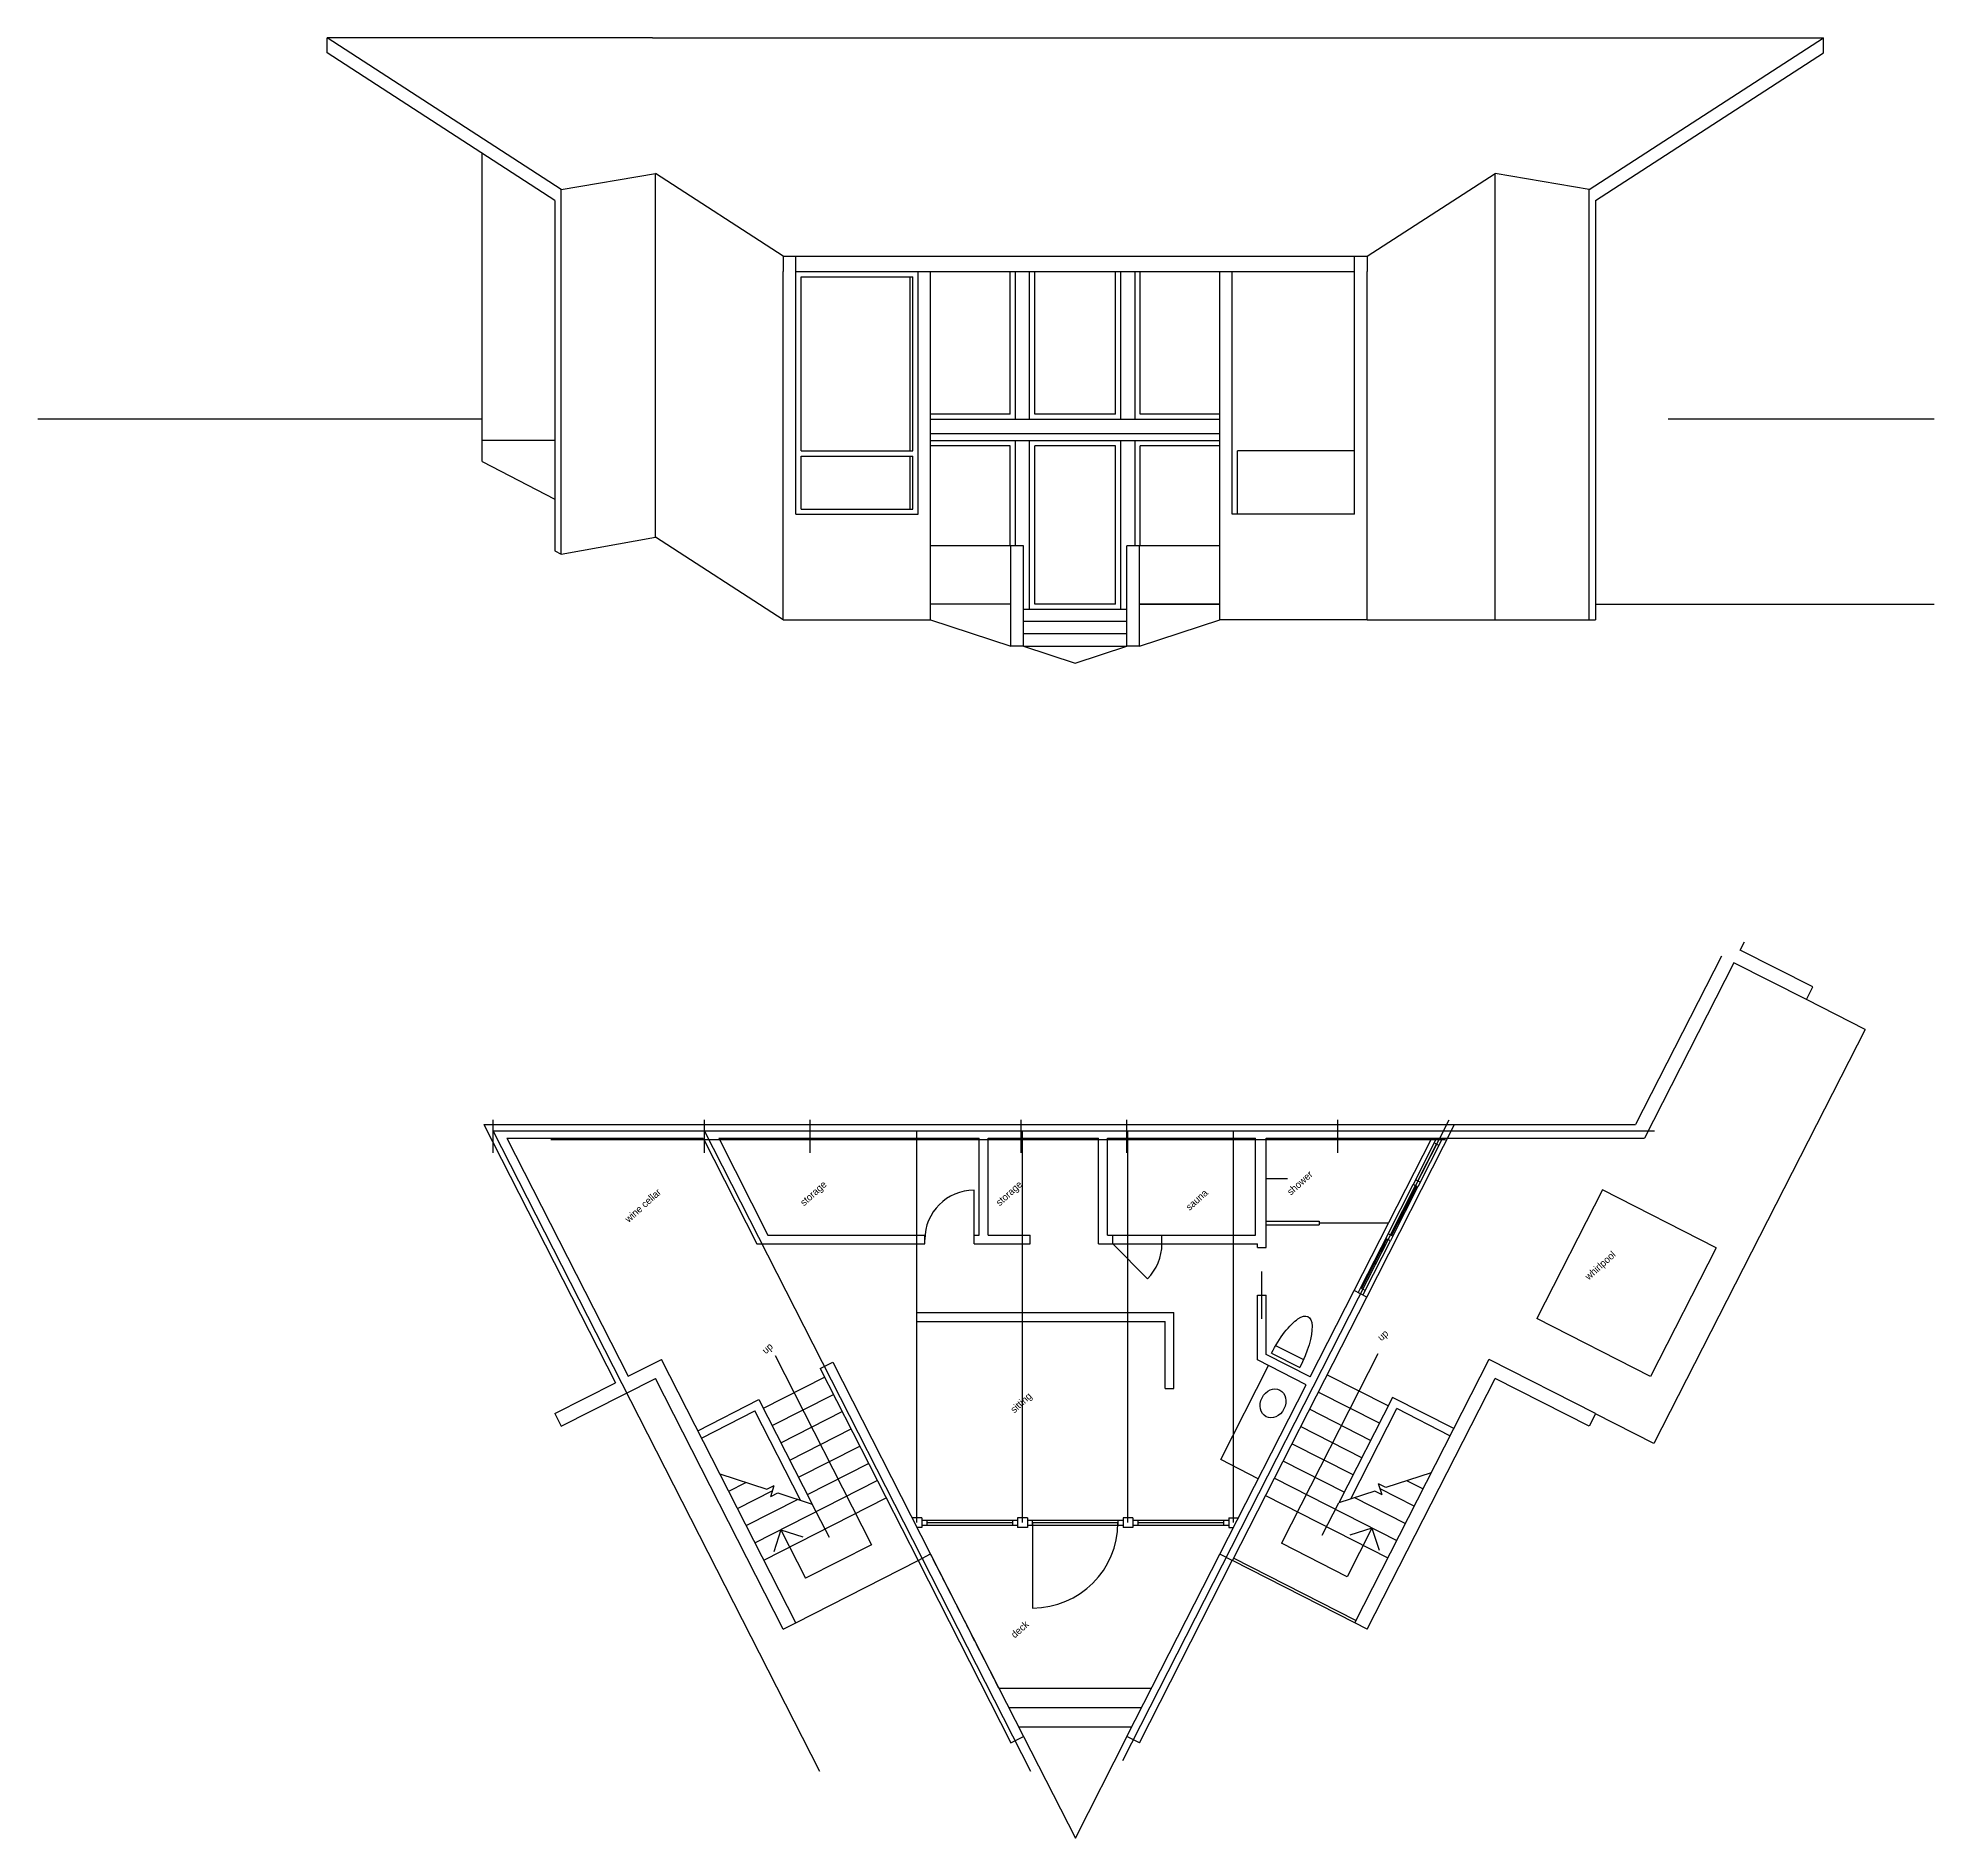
# Model space of a CAD drawing. Header units: inches. Extents: x -43639 to 75791, y -33466 to 47612.
# Drawn here: x 10988 to 12066, y 5129 to 6152 of the extents above; entities that cross this region are included whole.
import ezdxf

# ---------------------------------------------------------------- set-up
doc = ezdxf.new("R2010")
doc.units = ezdxf.units.IN
doc.header["$LTSCALE"] = 8
doc.header["$MEASUREMENT"] = 0
doc.linetypes.add('DASHED', pattern=[0.75, 0.5, -0.25])
for name, color, linetype in [('A-Elev', 7, 'CONTINUOUS'), ('A-fixtures', 140, 'CONTINUOUS'), ('A-millwork', 252, 'CONTINUOUS'), ('A-walls', 7, 'CONTINUOUS'), ('TOPO100', 14, 'CONTINUOUS'), ('TOPOCREEK', 5, 'CONTINUOUS')]:
    doc.layers.add(name, color=color, linetype=linetype)
doc.styles.get("Standard").update_dxf_attribs({"font": 'txt', "height": 0.2})

msp = doc.modelspace()

# ---------------------------------------------------------------- texts
at = {"layer": 'A-walls'}
for s, p in [('shower', (11700.1, 5494.5, 8040)), ('wine cellar', (11323.8, 5479, 0)), ('storage', (11423.4, 5488.4, 0)), ('storage', (11534.6, 5488.4, 0)), ('sauna', (11642.5, 5485.8, 8040)), ('whirlpool', (11869.4, 5446.3, 0)), ('up', (11401.7, 5404.3, 0)), ('up', (11751.5, 5411.7, 8040)), ('sitting', (11542.9, 5370.7, 0)), ('deck', (11543.2, 5242.8, 0))]:
    msp.add_text(s, height=4, rotation=42.149, dxfattribs=at).set_placement(p)

# ---------------------------------------------------------------- blocks, each defined once
blk = doc.blocks.new('801')
at = {"layer": 'TOPO100', "linetype": 'Continuous'}
for points in [[(-28903.4, 38759.2), (-29383.4, 38759.2), (-30343.4, 38567.2), (-31783.4, 38567.2), (-32263.4, 38759.2), (-32743.4, 38759.2), (-33223.4, 38471.2), (-34183.4, 38231.2), (-34903.4, 37751.2), (-34471.4, 37511.2), (-33511.4, 37751.2), (-33031.4, 37607.2), (-31975.4, 37079.2), (-31015.4, 36887.2), (-30727.4, 36455.2), (-30247.4, 36359.2), (-29287.4, 36695.2), (-28807.4, 36647.2), (-28327.4, 36455.2), (-27367.4, 35783.2), (-26887.4, 35687.2), (-25447.4, 35975.2), (-24967.4, 35927.2), (-23047.4, 35255.2), (-22087.4, 35591.2), (-21607.4, 35591.2), (-21127.4, 35399.2), (-20743.4, 35111.2), (-20503.4, 34583.2), (-20599.4, 33623.2), (-18847.4, 33215.2), (-17447.4, 31815.2), (-15319.4, 31031.2), (-14359.4, 30503.2), (-14023.4, 30119.2), (-13783.4, 29591.2), (-13831.4, 28631.2), (-14407.4, 27719.2), (-15367.4, 27431.2), (-15847.4, 27623.2), (-16807.4, 28295.2), (-17287.4, 28391.2), (-17719.4, 28151.2), (-18679.4, 28007.2), (-19207.4, 27623.2), (-19639.4, 27527.2), (-20551.4, 27623.2), (-21031.4, 27527.2), (-21319.4, 27047.2), (-21703.4, 26663.2), (-21703.4, 26663.2), (-22615.4, 26327.2), (-23623.4, 26615.2), (-24583.4, 27239.2), (-25975.4, 26951.2), (-26935.4, 26903.2), (-28263.4, 27207.2), (-30247.4, 28247.2), (-31207.4, 28439.2), (-31447.4, 28151.2), (-30631.4, 27479.2), (-30295.4, 26999.2), (-29335.4, 26231.2), (-28567.4, 25319.2), (-28711.4, 24359.2), (-27751.4, 24551.2), (-26791.4, 24359.2), (-25831.4, 23975.2), (-25111.4, 23543.2), (-24103.4, 22535.2)], [(39937.1, 23413.4), (42430.6, 21917.2), (42856.6, 21287.2), (43288.6, 20327.2), (43531.6, 19212.9), (43915.6, 19116.9), (44200.6, 20231.2), (44200.6, 20711.2), (43624.6, 21671.2), (43624.6, 22631.2), (43432.6, 23111.2), (42520.6, 23975.2), (40856.6, 26919.2), (40563.2, 28386.5), (40563.2, 28386.5), (40552.6, 28439.2), (40600.6, 28679.2), (40888.6, 29159.2), (41046.9, 29247.2), (41046.9, 29247.2), (41320.6, 29399.2), (42280.6, 29255.2), (43995.2, 28818.9), (43995.2, 28818.9), (44045.4, 28801.4), (43864.6, 29255.2), (43528.6, 29687.2), (43192.6, 30647.2), (42904.6, 31079.2), (42768.9, 31268), (42768.9, 31268), (42330.1, 31642.1), (42330.1, 31642.1), (41037.2, 32144.2), (41298.8, 32486.6), (41298.8, 32486.6), (42060.1, 32666.2), (42060.1, 32666.2), (42712.6, 32999.2), (43177.7, 33038), (43177.7, 33038), (44760.6, 33169.9), (46912.6, 33887.2), (47512.6, 33719.2), (49093, 32977.4), (49775.7, 32977.4), (50654.9, 32928.9), (51496.6, 32759.2), (52264.6, 32039.2), (52264.6, 31559.2), (51880.6, 30599.2), (51976.6, 30119.2), (52264.6, 29639.2), (52504.6, 28199.2), (52504.6, 27719.2), (52408.6, 27239.2), (52024.6, 26759.2), (51544.6, 26519.2), (50680.6, 26327.2), (50238.7, 25989.3), (50238.7, 25989.3), (49864.6, 25703.2), (50584.6, 24791.2), (50536.6, 23879.2), (51256.6, 23725.6), (52875.6, 24058.7), (52875.6, 24058.7), (52936.6, 24071.2), (53848.6, 23975.2), (54232.6, 23591.2), (54232.6, 23591.2), (54520.6, 22871.2), (54516.7, 22857.2), (54516.7, 22857.2), (54184.6, 21671.2), (54520.6, 20759.2), (54328.6, 19367.2), (53816.6, 18087.2), (53176.6, 17447.2), (52744.6, 17207.2), (52360.6, 16295.2), (51736.6, 15575.2), (51928.6, 15143.2), (52408.6, 15191.2), (53704.6, 16247.2), (54664.6, 16535.2), (55000.6, 16871.2), (55288.6, 17351.2), (56632.6, 18695.2), (57112.6, 18983.2), (57592.6, 19079.2), (58072.6, 18983.2), (58552.6, 18695.2), (58792.6, 18167.2), (59032.6, 17207.2), (59944.6, 16823.2), (60232.6, 16804), (61720.6, 15815.2), (62200.6, 15623.2), (62776.6, 14807.2), (63208.6, 14375.2), (63688.6, 13415.2), (63736.6, 12935.2), (63640.6, 12455.2), (62872.6, 11687.2), (61912.6, 11447.2), (60472.6, 11399.2), (60040.6, 11111.2), (60328.6, 10151.2), (60280.6, 9671.2), (60040.6, 9239.2), (59080.6, 8759.2), (57640.6, 8375.2), (56680.6, 8327.2), (56152.6, 7943.2), (55672.6, 7751.2), (55609.6, 7384), (57400.6, 7175.2), (58264.6, 6839.2), (58744.6, 6551.2), (59224.6, 5639.2), (59128.6, 4679.2), (59128.6, 4679.2), (58744.6, 4199.2), (58264.6, 3815.2), (57784.6, 3623.2), (57640.6, 3239.2), (57736.6, 2279.2), (57352.6, 1319.2), (57016.6, 935.2), (56920.6, 407.2), (56296.6, -552.8), (56045.7, -839.5), (56045.7, -839.5), (55624.6, -1320.8), (55480.6, -1800.8), (55864.6, -2760.8), (55864.6, -3720.8), (56056.6, -4680.8), (55864.6, -5640.8), (55864.6, -6072.8), (56344.6, -6072.8), (56920.6, -4632.8), (57352.6, -4296.8), (57352.6, -3970.5), (57352.6, -3970.5), (57352.6, -3336.8), (57496.6, -2856.8), (58120.6, -1464.8), (58744.6, -552.8), (59128.6, -120.8), (60088.6, 71.2), (60856.6, 1895.2), (61240.6, 2279.2), (61768.6, 2423.2), (62728.6, 2231.2), (62968.6, 2567.2), (62776.6, 3527.2), (62776.6, 4734.1), (64120.6, 7079.2), (64888.6, 7943.2), (65368.6, 8231.2), (65752.6, 8327.2), (66712.6, 8231.2), (67192.6, 7847.2), (67336.6, 7607.2), (67576.6, 6407.2)], [(-43078.4, 24151), (-42919.4, 24119.2), (-41527.4, 22439.2), (-41143.4, 21479.2), (-40711.4, 20879.2), (-40663.4, 19559.2), (-40231.4, 18695.2), (-39319.4, 18071.2), (-37879.4, 18071.2), (-36919.4, 18311.2), (-36487.4, 18215.2), (-36026.6, 17869.6), (-34999.4, 16007.2), (-34855.4, 15527.2), (-34807.4, 15047.2), (-34999.4, 14087.2), (-34999.4, 13127.2), (-35287.4, 11207.2), (-34951.4, 10247.2), (-34471.4, 10151.2), (-33991.4, 10247.2), (-33421.4, 10589.2), (-32385.6, 12315.6), (-32071.4, 12551.2), (-31687.4, 13031.2), (-31399.4, 14471.2), (-31495.4, 14951.2), (-32071.4, 16391.2), (-32071.4, 18311.2), (-32455.4, 19271.2), (-33452.8, 20283.3), (-34534, 23372.6), (-35047.4, 23783.2), (-35527.4, 23975.2), (-36007.4, 23975.2), (-36391.4, 24263.2), (-36679.4, 25223.2), (-36679.4, 25223.2), (-36999.4, 25623.2), (-38418, 26332.6), (-38503.4, 26759.2), (-38839.4, 27143.2), (-39799.4, 27527.2), (-39559.4, 28007.2), (-39175.4, 28391.2), (-38935.4, 28871.2), (-39223.4, 29831.2), (-39079.4, 30311.2), (-38743.4, 30743.2), (-38695.4, 31703.2), (-38887.4, 32231.2), (-39271.4, 32519.2), (-39751.4, 32711.2), (-41191.4, 32711.2), (-41959.4, 32999.2), (-42343.4, 33383.2), (-42775.4, 33623.2), (-43078.4, 33683.8)], [(-22759.4, 19175.2), (-22759.4, 18599.2), (-22999.4, 18215.2), (-23911.4, 17735.2), (-24295.4, 17351.2), (-24295.4, 16871.2), (-24199.4, 16583.2), (-23719.4, 16199.2), (-23575.4, 15719.2), (-23047.4, 14759.2), (-23239.4, 14279.2), (-23383.4, 13319.2), (-23239.4, 12935.2), (-22951.4, 12839.2), (-22327.4, 14183.2), (-21463.4, 14183.2), (-21031.4, 14471.2), (-20839.4, 13991.2), (-21031.4, 13127.2), (-21415.4, 12647.2), (-21692.7, 10972.6), (-22183.4, 10727.2), (-22663.4, 10631.2), (-23095.4, 10295.2), (-23767.4, 9479.2), (-24199.4, 9143.2), (-25159.4, 8855.2), (-27097.8, 9049.1), (-27271.4, 8615.2), (-26551.4, 8183.2), (-24487.4, 7655.2), (-23527.4, 7271.2), (-23095.4, 6983.2), (-22519.4, 6119.2), (-21607.4, 5159.2), (-21799.4, 4583.2), (-22247.4, 4023.2), (-23527.4, 3383.2), (-24487.4, 3335.2), (-24618.3, 3197.9), (-24391.4, 2375.2), (-24391.4, 1895.2), (-24679.4, 1415.2), (-25536.1, 1381.3), (-25591.4, 1175.2), (-24823.4, 23.2), (-24583.4, -1656.8), (-24871.4, -2568.8), (-25303.4, -2904.8), (-26263.4, -3048.8), (-26263.4, -3048.8), (-26743.4, -3000.8), (-28222.7, -2476.2), (-28231.4, -3000.8), (-28135.4, -3480.8), (-27847.4, -3960.8), (-27367.4, -4392.8), (-26791.4, -5304.8), (-26503.4, -6264.8)], [(-43078.4, 959.6), (-42343.4, 263.2), (-41863.4, -600.8), (-41047.4, -1416.8), (-40615.4, -1560.8), (-39655.4, -1464.8), (-39399.4, -1144.8), (-38695.4, 359.2), (-38791.4, 1319.2), (-39559.4, 2759.2), (-39895.4, 3719.2), (-40115.2, 5058.2), (-39751.4, 5543.2), (-39419.1, 5321.7), (-39183.7, 4145), (-38599.4, 3911.2), (-38311.4, 3335.2), (-37927.4, 1895.2), (-37543.4, 1415.2), (-37063.4, 1127.2), (-36583.4, 1031.2), (-36103.4, 1127.2), (-35804.7, 828.6), (-36775.4, -384.8), (-36775.4, -936.8), (-36343.4, -1800.8), (-36631.4, -2280.8), (-36919.4, -3240.8), (-36583.4, -4152.8), (-36295.4, -4536.8), (-36199.4, -5016.8), (-36295.4, -5496.8), (-36199.4, -5976.8), (-35911.4, -6360.8), (-35431.4, -6744.8), (-35335.4, -7224.8), (-35431.4, -7704.8), (-35239.4, -8184.8), (-34951.4, -8664.8), (-34471.4, -9048.8), (-34279.4, -9528.8), (-34375.4, -10008.8), (-34164.2, -10536.8), (-33319.4, -11592.8), (-33319.4, -12216.8), (-33511.4, -12600.8), (-33223.4, -13560.8), (-32184.3, -14859.6), (-32184.3, -14859.6), (-31591.4, -15096.8), (-31111.4, -14904.8), (-30487.4, -13992.8), (-29959.4, -12920.8), (-29959.4, -10488.8), (-29863.4, -10296.8), (-29383.4, -10488.8), (-28855.4, -10536.8), (-28375.4, -10392.8), (-28039.4, -10104.8)], [(70072.6, 3047.2), (70264.6, 2087.2), (70004.7, 777.9), (70101.7, 534.2), (70248.5, 437.2), (70443.7, 582.7), (71368.6, 2915.2), (71704.6, 3335.2), (72184.6, 3527.2), (72664.6, 3527.2), (73464.6, 3207.2), (74488.6, 2183.2)], [(-37827.1, -31594.2), (-37538.6, -30622.3), (-37784.3, -30425.4), (-38023.4, -30120.8), (-38167.4, -29256.8), (-38599.4, -28872.8), (-39511.4, -28728.8), (-39847.4, -28344.8), (-40327.4, -28152.8), (-40423.4, -27672.8), (-40327.4, -27192.8), (-40327.4, -26232.8), (-39271.4, -25368.8), (-38887.4, -25176.8), (-38887.4, -25176.8), (-38599.4, -24696.8), (-38791.4, -24216.8), (-39175.4, -23928.8), (-39415.4, -23544.8), (-39607.4, -22584.8), (-39991.4, -22104.8), (-40279.4, -21144.8), (-41239.4, -19800.8), (-41239.4, -18888.8), (-41479.4, -18456.8), (-41287.4, -17976.8), (-41575.4, -17016.8), (-41479.4, -16056.8), (-42199.4, -15192.8), (-42055.4, -14712.8), (-42151.4, -14232.8), (-41959.4, -13752.8), (-42055.4, -13272.8), (-41767.4, -12312.8), (-41959.4, -11832.8), (-42343.4, -11496.8), (-43303.4, -11112.8), (-43591.4, -10584.8), (-43639.4, -10152.8), (-42775.4, -9960.8), (-42247.4, -9096.8), (-41767.4, -8952.8), (-41383.4, -8568.8), (-41287.4, -8088.8), (-41383.4, -7608.8), (-41767.4, -7224.8), (-41671.4, -6744.8), (-41383.4, -6360.8), (-41671.4, -5496.8), (-41575.4, -5016.8), (-41719.4, -4584.8), (-42535.4, -3864.8), (-42535.4, -3384.8), (-42727.4, -2904.8), (-43078.4, -2651.2)]]:
    blk.add_lwpolyline(points, dxfattribs=at)
for points, elevation in [([(15728.3, -32632.3), (17906.2, -32165.6), (18040.6, -31944.8), (17080.6, -31608.8), (16600.6, -31320.8), (16264.6, -30840.8), (16168.6, -30360.8), (16312.6, -29880.8), (16744.6, -29544.8), (17656.6, -29304.8), (18616.6, -29496.8), (19000.6, -29400.8), (19384.6, -28968.8), (20200.6, -28296.8), (19864.6, -27960.8), (19384.6, -27768.8), (19000.6, -27288.8), (18808.6, -26904.8), (18904.6, -26424.8), (19336.6, -25992.8), (20296.6, -25752.8), (21256.6, -25896.8), (21736.6, -25752.8), (22216.6, -25032.8), (23822, -24750.1), (23992.6, -24408.8), (23512.6, -24024.8), (23320.6, -23640.8), (23320.6, -22728.8), (22936.6, -22296.8), (22696.6, -21864.8), (22744.6, -20904.8), (22360.6, -20472.8), (22360.6, -20184.8), (22552.6, -19800.8), (22840.6, -19608.8), (23320.6, -19608.8), (23608.6, -19320.8), (23224.6, -18744.8), (23032.6, -18264.8), (23080.6, -17832.8), (23416.6, -17016.8), (23704.6, -16632.8), (24088.6, -16344.8), (24088.6, -16344.8), (24520.6, -16104.8), (25432.6, -15816.8), (25624.6, -15480.8), (25336.6, -14520.8), (25336.6, -14040.8), (25716.5, -13407.6), (27544.6, -13128.8), (28024.6, -13224.8), (28984.6, -13608.8), (29464.6, -13560.8), (29752.6, -13656.8), (29848.6, -13464.8), (30424.6, -13944.8), (30673.1, -14317.5), (31736.6, -14104.8), (32536.6, -14424.8), (33016.6, -14424.8), (33400.6, -14808.8), (33880.6, -14856.8), (34216.6, -15768.8), (34648.6, -16008.8), (35080.6, -15144.8), (35512.6, -15000.8), (35800.6, -14616.8), (36328.6, -13368.8), (36664.6, -12888.8), (37096.6, -12696.8), (38056.6, -12696.8), (38248.6, -12216.8), (38344.6, -11256.8), (38584.6, -10296.8), (39160.6, -9480.8), (39544.6, -9144.8), (39880.6, -8232.8), (40216.6, -7704.8), (40696.6, -7512.8), (41176.6, -7464.8), (42136.6, -6888.8), (42616.6, -6936.8), (43000.6, -6840.8), (43288.6, -5928.8), (43576.6, -5496.8), (44152.6, -5208.8), (45055, -5362.4), (47272.6, -6840.8), (47512.6, -7080.8), (47848.6, -8040.8), (48136.6, -9480.8), (48280.6, -10872.8), (48280.6, -10872.8), (48568.6, -11256.8), (48712.6, -11784.8), (48616.6, -12744.8), (48952.6, -13080.8), (49096.6, -13608.8), (48952.6, -14568.8), (49048.6, -15048.8), (49912.6, -15768.8), (50296.6, -16248.8), (50392.6, -16728.8), (50200.6, -17160.8), (50680.6, -18072.8), (50872.6, -19032.8), (50536.6, -20424.8), (50296.6, -20760.8), (49816.6, -21048.8), (49816.6, -21432.8), (50632.6, -22104.8), (50872.6, -22584.8), (50968.6, -23064.8), (50776.6, -23544.8), (51208.6, -24504.8), (51064.6, -24984.8), (50680.6, -25416.8), (49768.6, -25992.8), (49834.4, -26513.7), (51136.6, -25992.8), (51736.6, -26232.8), (52120.6, -26712.8), (52216.6, -27192.8), (52600.6, -27480.8), (52696.6, -27000.8), (52696.6, -24792.8), (52984.6, -24216.8), (53564.6, -24332.8), (53853.2, -25775.6), (54224.7, -26040), (54224.7, -26040), (54376.6, -25656.8), (54472.6, -24696.8), (54808.6, -24360.8), (55576.6, -24552.8), (55864.6, -24216.8), (55864.6, -23880.8), (55000.6, -23448.8), (54520.6, -22968.8), (54328.6, -22488.8), (54760.6, -22152.8), (54856.6, -21240.8), (55096.6, -20760.8), (55480.6, -20328.8), (55480.6, -20328.8), (55768.6, -19368.8), (56248.6, -19224.8), (56728.6, -19320.8), (57035.9, -19409.3), (57035.9, -19409.3), (57064.6, -19080.8), (56776.6, -18168.8), (56728.6, -17688.8), (56728.6, -17208.8), (56856.6, -16888.8), (58264.6, -15720.8), (58792.6, -13800.8), (59608.6, -12408.8), (60376.6, -11544.8), (61288.6, -11256.8), (62200.6, -11640.8), (62584.6, -11448.8), (62776.6, -10536.8), (63208.6, -10200.8), (64120.6, -9912.8), (64360.6, -9480.8), (65032.6, -8952.8), (65624.6, -8824.8), (66808.6, -9816.8), (67720.6, -9336.8), (68152.6, -9336.8), (68536.6, -9816.8), (69496.6, -9912.8), (69928.6, -10344.8), (70072.6, -11304.8), (69688.6, -11736.8), (69208.6, -12024.8), (69208.6, -12504.8), (70120.6, -12696.8), (70312.6, -13176.8), (69880.6, -14136.8), (70264.6, -14136.8), (70744.6, -13944.8), (71128.6, -14184.8), (71368.6, -15096.8), (71800.6, -15000.8), (72184.6, -14616.8), (72664.6, -14424.8), (73144.6, -14424.8), (73528.6, -14904.8), (73731.3, -16398.1), (74699.8, -16882.4)], 9600), ([(62347.5, -33466.5), (62623, -32088.8), (63698.2, -30072.8), (63832.6, -29400.8), (63544.6, -28920.8), (63064.6, -28824.8), (62584.6, -28920.8), (61288.6, -29928.8), (60568.6, -30888.8), (59800.6, -32280.8), (59896.6, -33240.8), (59855.1, -33421.9)], 12000)]:
    blk.add_lwpolyline(points, dxfattribs=dict(at, elevation=elevation))
at = {"layer": 'TOPO100', "width": 1.2}
blk.add_text('700', height=1200, rotation=311.642, dxfattribs=at).set_placement((67299.8, 5698))

# ---------------------------------------------------------------- linework, layer by layer
at = {"layer": 'A-Elev'}
msp.add_line((11337.3, 6152.4, 0), (12002.7, 6152.4, 0), dxfattribs=at)
at = {"layer": 'A-Elev', "color": 7}
msp.add_line((11411.5, 6028.3, 0), (11743.5, 6028.3, 0), dxfattribs=at)
at = {"layer": 'A-Elev', "color": 253}
for p, q in [((11418.7, 6019.7, 0), (11736.3, 6019.7, 0)), ((11421.7, 6016.7, 0), (11485.2, 6016.7, 0)), ((11488.2, 5881.7, 0), (11488.2, 6019.7, 0)), ((11540.5, 5938.7, 0), (11540.5, 6019.7, 0)), ((11543.5, 5935.7, 0), (11543.5, 6019.7, 0)), ((11551.5, 5935.7, -8376), (11551.5, 6019.7, -8376)), ((11603.5, 5935.7, 0), (11603.5, 6019.7, 0)), ((11611.5, 5935.7, -8376), (11611.5, 6019.7, -8376)), ((11666.8, 5881.7, 0), (11666.8, 6019.7, 0)), ((11540.5, 5938.7, 0), (11495.3, 5938.7, 0)), ((11600.5, 5938.7, 0), (11554.5, 5938.7, 0)), ((11659.7, 5938.7, 0), (11614.5, 5938.7, 0)), ((11495.3, 5935.7, 0), (11659.7, 5935.7, 0)), ((11540.5, 5863.7, 0), (11540.5, 5920.7, 0)), ((11543.5, 5863.7, 0), (11543.5, 5923.7, 0)), ((11551.5, 5827.7, -8376), (11551.5, 5923.7, -8376)), ((11603.5, 5827.7, 0), (11603.5, 5923.7, 0)), ((11611.5, 5863.7, -8376), (11611.5, 5923.7, -8376))]:
    msp.add_line(p, q, dxfattribs=at)
at = {"layer": 'A-Elev', "color": 254}
for p, q in [((11495.3, 5821.7, 0), (11495.3, 6019.7, 0)), ((11659.7, 5821.7, 0), (11659.7, 6019.7, 0))]:
    msp.add_line(p, q, dxfattribs=at)
at = {"layer": 'A-Elev', "color": 252}
for p, q in [((11554.5, 5938.7, 0), (11554.5, 6019.7, 0)), ((11600.5, 5938.7, 0), (11600.5, 6019.7, 0)), ((11614.5, 5938.7, 0), (11614.5, 6019.7, 0)), ((11495.3, 5927.7, 0), (11659.7, 5927.7, 0)), ((11495.3, 5923.7, 0), (11659.7, 5923.7, 0)), ((11540.5, 5920.7, 0), (11495.3, 5920.7, 0)), ((11600.5, 5920.7, 0), (11554.5, 5920.7, 0)), ((11554.5, 5830.7, 0), (11554.5, 5920.7, 0)), ((11600.5, 5830.7, 0), (11600.5, 5920.7, 0)), ((11659.7, 5920.7, 0), (11614.5, 5920.7, 0)), ((11614.5, 5863.7, 0), (11614.5, 5920.7, 0)), ((11600.5, 5830.7, 0), (11554.5, 5830.7, 0)), ((11659.7, 5830.7, 0), (11614.5, 5830.7, 0))]:
    msp.add_line(p, q, dxfattribs=at)
at = {"layer": 'A-Elev', "color": 251}
for p, q in [((11541, 5830.7, 0), (11495.3, 5830.7, 0)), ((11614, 5830.7, 0), (11659.7, 5830.7, 0))]:
    msp.add_line(p, q, dxfattribs=at)
at = {"layer": 'A-fixtures'}
for p, q in [((11689, 5405, 0), (11705.1, 5396.9, 0)), ((11691.4, 5409.4, 0), (11707.2, 5401.4, 0))]:
    msp.add_line(p, q, dxfattribs=at)
at = {"layer": 'A-fixtures', "extrusion": (0, 0, -1)}
msp.add_ellipse((11697.1, 5400.9, 0), major_axis=(12.7, 24.9), ratio=0.321429, start_param=4.712389, end_param=7.853982, dxfattribs=at)
at = {"layer": 'A-millwork'}
for p, q in [((11660.2, 5344.5, 0), (11687.4, 5398, 0)), ((11681.5, 5333.6, 0), (11660.2, 5344.5, 0))]:
    msp.add_line(p, q, dxfattribs=at)
msp.add_arc((11598.8, 5467.1, 0), 28, 315, 360, dxfattribs=at)
at = {"layer": 'A-walls'}
for p, q in [((11337.3, 6152.4, 0), (11152.3, 6152.4, 0)), ((11285.4, 6066.3, 0), (11152.3, 6152.4, 0)), ((11152.3, 6143.9, 15658.3), (11152.3, 6152.4, 15658.3)), ((11281.8, 6060.1, 15658.3), (11152.3, 6143.9, 15658.3)), ((11869.6, 6066.3, 0), (12002.7, 6152.4, 0)), ((11873.2, 6060.1, 15658.3), (12002.7, 6143.9, 15658.3)), ((12002.7, 6143.9, 15658.3), (12002.7, 6152.4, 15658.3)), ((11240.5, 5911.7, 15658.3), (11240.5, 6086.8, 15658.3)), ((11285.4, 6066.3, 0), (11338.9, 6075.3, 0)), ((11411.5, 6028.3, 0), (11338.9, 6075.3, 0)), ((11743.5, 6028.3, 0), (11816.1, 6075.3, 0)), ((11869.6, 6066.3, 0), (11816.1, 6075.3, 0)), ((11240.5, 5935.7, 0), (10988, 5935.7, 0)), ((12065.6, 5935.7, 0), (11914.5, 5935.7, 0)), ((11240.5, 5911.7, 15658.3), (11281.8, 5890.4, 15658.3)), ((11281.8, 5890.4, 0), (11281.8, 5860.9, 18579.6)), ((11285.4, 5859.1, 0), (11338.9, 5868.7, 0)), ((11411.5, 5821.7, 0), (11338.9, 5868.7, 0)), ((11541, 5806.7, 0), (11541, 5863.7, 0)), ((11548.1, 5806.7, 0), (11548.1, 5863.7, 0)), ((11606.9, 5806.7, 0), (11606.9, 5863.7, 0)), ((11614, 5806.7, -8376), (11614, 5863.7, -8376)), ((11281.8, 5860.9, 15658.3), (11285.4, 5859.1, 15658.3)), ((11873.2, 5830.7, 0), (12065.6, 5830.7, 0)), ((11411.5, 5821.7, 0), (11495.3, 5821.7, 0)), ((11495.3, 5821.7, 0), (11541, 5806.7, 0)), ((11614, 5806.7, 0), (11659.7, 5821.7, 0)), ((11743.5, 5821.7, 0), (11659.7, 5821.7, 0)), ((11743.5, 5821.7, 0), (11873.2, 5821.7, 0)), ((11548.1, 5806.7, 0), (11577.5, 5797.1, 0)), ((11577.5, 5797.1, 0), (11606.9, 5806.7, 0)), ((11993.1, 5605.9, 0), (11951.9, 5626.9, 0)), ((11996.8, 5613.1, 0), (11955.5, 5634.1, 0)), ((11993.1, 5605.9, 0), (11996.8, 5613.1, 0)), ((11241.5, 5534.9, 0), (11896, 5534.9, 0)), ((11254.4, 5527.1, 0), (11366, 5527.1, 0)), ((11366, 5527.1, 0), (11396.5, 5467.1, 0)), ((11374.9, 5527.1, 0), (11402.9, 5472.1, 0)), ((11374.9, 5527.1, 0), (11523, 5527.1, 0)), ((11523, 5472.1, 0), (11523, 5527.1, 0)), ((11528, 5527.1, 0), (11590.8, 5527.1, 0)), ((11528, 5472.1, 0), (11528, 5527.1, 0)), ((11590.8, 5467.1, 0), (11590.8, 5527.1, 0)), ((11595.8, 5527.1, 0), (11679.9, 5527.1, 0)), ((11595.8, 5472.1, 0), (11595.8, 5527.1, 0)), ((11679.9, 5472.1, 0), (11679.9, 5527.1, 0)), ((11686.1, 5468, 0), (11686.1, 5527.1, 0)), ((11686.1, 5527.1, 0), (11901, 5527.1, 0)), ((11782.9, 5527.1, 0), (11769.6, 5500.9, 0)), ((11786.3, 5527.1, 0), (11772.3, 5499.5, 0)), ((11772.3, 5502.9, 0), (11782.9, 5523.8, 0)), ((11520, 5469.6, 0), (11520, 5497.6, 0)), ((11698.1, 5504, 0), (11686.1, 5504, 0)), ((11756.6, 5472.2, 0), (11770.9, 5500.2, 0)), ((11757.3, 5471.8, 0), (11771.6, 5499.9, 0)), ((11758, 5471.5, 0), (11772.3, 5499.5, 0)), ((11686.1, 5480, 0), (11716.1, 5480, 0)), ((11686.1, 5478, 0), (11716.1, 5478, 0)), ((11716.1, 5480, 0), (11716.1, 5478, 0)), ((11396.5, 5467.1, 0), (11492, 5467.1, 0)), ((11402.9, 5472.1, 0), (11492, 5472.1, 0)), ((11492, 5467.1, 0), (11492, 5472.1, 0)), ((11520, 5467.1, 0), (11520, 5472.1, 0)), ((11520, 5472.1, 0), (11523, 5472.1, 0)), ((11520, 5467.1, 0), (11552, 5467.1, 0)), ((11528, 5472.1, 0), (11552, 5472.1, 0)), ((11552, 5467.1, 0), (11552, 5472.1, 0)), ((11590.8, 5467.1, 0), (11600.6, 5467.1, 0)), ((11595.8, 5472.1, 0), (11598.8, 5472.1, 0)), ((11598.8, 5467.1, 0), (11598.8, 5472.1, 0)), ((11598.8, 5467.1, 0), (11618.6, 5447.3, 0)), ((11626.8, 5472.1, 0), (11679.9, 5472.1, 0)), ((11626.8, 5467.1, 0), (11626.8, 5472.1, 0)), ((11626.8, 5467.1, 0), (11681.1, 5467.1, 0)), ((11681.1, 5465, 0), (11681.1, 5467.1, 0)), ((11681.1, 5465, 0), (11686.1, 5465, 0)), ((11686.1, 5465, 0), (11686.1, 5468, 0)), ((11755.3, 5472.8, 0), (11739.6, 5442.1, 0)), ((11740.3, 5441.8, 0), (11754.6, 5469.8, 0)), ((11741, 5441.4, 0), (11755.3, 5469.5, 0)), ((11758, 5471.5, 0), (11756.6, 5468.8, 0)), ((11683.6, 5424.5, 0), (11683.6, 5451.5, 0)), ((11739.6, 5442.1, 0), (11738.3, 5439.4, 0)), ((11666.9, 5287.2, 0), (11743.2, 5436.9, 0)), ((11681.1, 5401.2, 0), (11681.1, 5438, 0)), ((11686.1, 5404.3, 0), (11686.1, 5438, 0)), ((11711.1, 5391.6, 0), (11736, 5440.6, 0)), ((11742.3, 5440.7, 0), (11740.9, 5438.1, 0)), ((11487.5, 5423.1, 0), (11487.5, 5428.1, 0)), ((11628.6, 5385, 0), (11628.6, 5423.1, 0)), ((11633.6, 5385, 0), (11633.6, 5428.1, 0)), ((11323.4, 5391.9, 0), (11342.3, 5401.5, 0)), ((11418.7, 5251.8, 0), (11342.4, 5401.5, 0)), ((11406.9, 5403.7, 0), (11461.7, 5296.1, 0)), ((11432.6, 5396.3, 0), (11439.7, 5399.9, 0)), ((11439.7, 5399.9, 0), (11495.3, 5290.8, 0)), ((11749.5, 5404.7, 0), (11694.7, 5297.1, 0)), ((11736.4, 5251.8, 0), (11812.7, 5401.6, 0)), ((11873.2, 5370.7, 0), (11812.7, 5401.5, 0)), ((11281.8, 5370.7, 0), (11316.2, 5388.2, 0)), ((11285.4, 5363.5, 0), (11338.9, 5390.7, 0)), ((11411.5, 5248.2, 0), (11338.9, 5390.7, 0)), ((11432.6, 5396.3, 0), (11488.2, 5287.2, 0)), ((11743.5, 5248.1, 0), (11816.1, 5390.7, 0)), ((11869.6, 5363.5, 0), (11816.1, 5390.7, 0)), ((11363.1, 5360.9, 0), (11397.8, 5378.6, 0)), ((11397.8, 5378.6, 0), (11428, 5319.3, 0)), ((11628.6, 5385, 0), (11633.6, 5385, 0)), ((11659.7, 5290.8, 0), (11708.8, 5387.1, 0)), ((11757.9, 5379.9, 0), (11727.3, 5320, 0)), ((11792.6, 5362.2, 0), (11757.9, 5379.9, 0)), ((11281.8, 5370.7, 0), (11285.4, 5363.5, 0)), ((11365.2, 5356.7, 0), (11395.5, 5372.2, 0)), ((11790.5, 5358, 0), (11760.2, 5373.5, 0)), ((11873.2, 5370.6, 0), (11869.6, 5363.5, 0)), ((11410.2, 5304.7, 0), (11406.2, 5292.1, 0)), ((11410.2, 5304.7, 0), (11422.8, 5300.6, 0)), ((11410.2, 5304.7, 0), (11424.3, 5277.1, 0)), ((11487.5, 5311.5, 0), (11484.8, 5311.5, 0)), ((11490.3, 5311.5, 0), (11487.5, 5311.5, 0)), ((11490.3, 5306, 0), (11487.6, 5306, 0)), ((11490.3, 5311.5, 0), (11490.3, 5306, 0)), ((11490.3, 5310.2, 0), (11493.3, 5310.2, 0)), ((11490.3, 5307.2, 0), (11493.3, 5307.2, 0)), ((11493.3, 5307.2, 0), (11493.3, 5310.2, 0)), ((11493.3, 5308.7, 0), (11541.8, 5308.7, 0)), ((11541.8, 5310.2, 0), (11544.8, 5310.2, 0)), ((11541.8, 5310.2, 0), (11541.8, 5307.2, 0)), ((11541.8, 5307.2, 0), (11544.8, 5307.2, 0)), ((11547.5, 5311.5, 0), (11544.8, 5311.5, 0)), ((11544.8, 5311.5, 0), (11544.8, 5306, 0)), ((11550.3, 5306, 0), (11544.8, 5306, 0)), ((11550.3, 5311.5, 0), (11547.5, 5311.5, 0)), ((11550.3, 5311.5, 0), (11550.3, 5306, 0)), ((11550.3, 5310.2, 0), (11553.3, 5310.2, 0)), ((11550.3, 5307.2, 0), (11553.3, 5307.2, 0)), ((11553.3, 5307.2, 0), (11553.3, 5310.2, 0)), ((11553.3, 5308.7, 0), (11601.8, 5308.7, 0)), ((11553.3, 5308.7, 0), (11553.3, 5260.2, 0)), ((11601.8, 5310.2, 0), (11601.8, 5307.2, 0)), ((11601.8, 5310.2, 0), (11604.8, 5310.2, 0)), ((11601.8, 5307.2, 0), (11604.8, 5307.2, 0)), ((11604.8, 5311.5, 0), (11604.8, 5306, 0)), ((11607.5, 5311.5, 0), (11604.8, 5311.5, 0)), ((11610.3, 5306, 0), (11604.8, 5306, 0)), ((11610.3, 5311.5, 0), (11607.5, 5311.5, 0)), ((11610.3, 5311.5, 0), (11610.3, 5306, 0)), ((11610.3, 5310.2, 0), (11613.3, 5310.2, 0)), ((11610.3, 5307.2, 0), (11613.3, 5307.2, 0)), ((11613.3, 5307.2, 0), (11613.3, 5310.2, 0)), ((11613.3, 5308.7, 0), (11661.8, 5308.7, 0)), ((11661.8, 5310.2, 0), (11664.8, 5310.2, 0)), ((11661.8, 5310.2, 0), (11661.8, 5307.2, 0)), ((11661.8, 5307.2, 0), (11664.8, 5307.2, 0)), ((11664.8, 5311.5, 0), (11664.8, 5306, 0)), ((11664.8, 5311.5, 0), (11667.5, 5311.5, 0)), ((11664.8, 5306, 0), (11667.5, 5306, 0)), ((11667.5, 5311.5, 0), (11670.3, 5311.5, 0)), ((11746.1, 5305.6, 0), (11732.1, 5278, 0)), ((11746.1, 5305.6, 0), (11733.6, 5301.5, 0)), ((11746.1, 5305.6, 0), (11750.2, 5293.1, 0)), ((11461.7, 5296.1, 0), (11424.3, 5277.1, 0)), ((11732.1, 5278, 0), (11694.7, 5297.1, 0)), ((11488.2, 5287.2, 0), (11495.3, 5290.9, 0)), ((11411.5, 5248.2, 0), (11418.7, 5251.8, 0)), ((11743.5, 5248.1, 0), (11736.4, 5251.8, 0))]:
    msp.add_line(p, q, dxfattribs=at)
at = {"layer": 'A-walls', "color": 252}
for p, q in [((11338.9, 5868.7, 0), (11338.9, 6075.3, 0)), ((11816.1, 5821.7, 0), (11816.1, 6075.3, 0)), ((11485.2, 5917.7, 0), (11485.2, 6016.7, 0)), ((11421.7, 5917.7, 0), (11485.2, 5917.7, 0)), ((11736.3, 5917.7, 0), (11669.8, 5917.7, 0)), ((11669.8, 5881.7, 0), (11669.8, 5917.7, 0)), ((11421.7, 5914.7, 0), (11485.2, 5914.7, 0)), ((11485.2, 5884.7, 0), (11485.2, 5914.7, 0)), ((11421.7, 5884.7, 0), (11485.2, 5884.7, 0)), ((11418.7, 5881.7, 0), (11488.2, 5881.7, 0)), ((11736.3, 5881.7, 0), (11666.8, 5881.7, 0)), ((11716.1, 5479.1, 0), (11755.7, 5479.1, 0))]:
    msp.add_line(p, q, dxfattribs=at)
at = {"layer": 'A-walls', "color": 253}
for p, q in [((11281.8, 6060.1, 0), (11281.8, 5890.4, 0)), ((11285.4, 5859.1, 0), (11285.4, 6066.3, 0)), ((11869.6, 5821.7, 0), (11869.6, 6066.3, 0)), ((11873.2, 6060.1, 0), (11873.2, 5821.7, 0)), ((11411.5, 6028.3, 0), (11411.5, 6019.7, 0)), ((11743.5, 6028.3, 0), (11743.5, 6019.7, 0)), ((11411.5, 5821.7, 0), (11411.5, 6019.7, 0)), ((11418.7, 5881.7, 0), (11418.7, 6019.7, 0)), ((11421.7, 5917.7, 0), (11421.7, 6016.7, 0)), ((11736.3, 5881.7, 0), (11736.3, 6019.7, 0)), ((11743.5, 5821.7, 0), (11743.5, 6019.7, 0)), ((11281.8, 5923.7, 0), (11240.5, 5923.7, 0)), ((11421.7, 5884.7, 0), (11421.7, 5914.7, 0)), ((11548.1, 5863.7, 0), (11495.3, 5863.7, 0)), ((11659.7, 5863.7, 0), (11606.9, 5863.7, 0)), ((11606.9, 5827.7, 0), (11548.1, 5827.7, 0)), ((11606.9, 5820.7, 0), (11548.1, 5820.7, 0)), ((11606.9, 5813.7, 0), (11548.1, 5813.7, 0)), ((11548.1, 5806.7, 0), (11541, 5806.7, 0)), ((11614, 5806.7, 0), (11606.9, 5806.7, 0)), ((11955.5, 5634.1, -8376), (11957.8, 5638.8, -8376)), ((12026.4, 5589, 0), (11993.1, 5605.9, 0)), ((12026.4, 5589, 0), (11906.4, 5353.7, 0)), ((11743.2, 5436.9, -8376), (11793.1, 5534.9, -8376)), ((11736, 5440.6, -8376), (11780.1, 5527.1, -8376)), ((11755.3, 5472.8, 0), (11769.6, 5500.9, 0)), ((11877.1, 5497.8, -8376), (11839.9, 5424.7, -8376)), ((11941.7, 5464.9, -8376), (11877.2, 5497.8, -8376)), ((11598.8, 5472.1, 0), (11626.8, 5472.1, 0)), ((11600.6, 5467.1, 0), (11628.6, 5467.1, 0)), ((11742.3, 5440.7, 0), (11756.6, 5468.8, 0)), ((11941.7, 5464.9, -8376), (11904.4, 5391.8, -8376)), ((11681.1, 5438, 0), (11686.1, 5438, 0)), ((11904.5, 5391.8, -8376), (11839.9, 5424.7, -8376)), ((11400.3, 5373.7, 0), (11435.1, 5391.4, 0)), ((11755.4, 5375, 0), (11720.6, 5392.7, 0)), ((11405.3, 5363.9, 0), (11440.1, 5381.6, 0)), ((11750.4, 5365.2, 0), (11715.6, 5382.9, 0)), ((11410.3, 5354.1, 0), (11445.1, 5371.8, 0)), ((11745.4, 5355.4, 0), (11710.6, 5373.1, 0)), ((11906.4, 5353.7, 0), (11873.2, 5370.6, 0)), ((11415.3, 5344.3, 0), (11450.1, 5362, 0)), ((11740.4, 5345.6, 0), (11705.6, 5363.3, 0)), ((11420.3, 5334.5, 0), (11455.1, 5352.2, 0)), ((11735.4, 5335.8, 0), (11700.6, 5353.5, 0)), ((11375.6, 5336.4, 0), (11402.3, 5327.7, 0)), ((11425.3, 5324.7, 0), (11460, 5342.4, 0)), ((11730.4, 5326, 0), (11695.7, 5343.7, 0)), ((11779.8, 5337, 0), (11754, 5328.6, 0)), ((11380.6, 5326.6, 0), (11390.4, 5331.6, 0)), ((11385.6, 5316.8, 0), (11405.6, 5327, 0)), ((11395.5, 5297.2, 0), (11465, 5332.6, 0)), ((11402.3, 5327.7, 0), (11406.5, 5329.8, 0)), ((11404.5, 5323.5, 0), (11406.5, 5329.8, 0)), ((11404.5, 5323.5, 0), (11408.6, 5325.6, 0)), ((11408.6, 5325.6, 0), (11428, 5319.3, 0)), ((11685.7, 5324.1, 0), (11755.2, 5288.7, 0)), ((11690.7, 5333.9, 0), (11760.2, 5298.5, 0)), ((11747.7, 5326.6, 0), (11727.3, 5320, 0)), ((11751.9, 5324.5, 0), (11747.7, 5326.6, 0)), ((11751.9, 5324.5, 0), (11749.9, 5330.8, 0)), ((11754, 5328.6, 0), (11749.9, 5330.8, 0)), ((11770.1, 5318.1, 0), (11750.8, 5328, 0)), ((11775.1, 5327.9, 0), (11766, 5332.5, 0)), ((11390.5, 5307, 0), (11420, 5322, 0)), ((11400.5, 5287.4, 0), (11470, 5322.8, 0)), ((11437.8, 5300.2, 0), (11428, 5319.3, 0)), ((11717.9, 5301.5, 0), (11727.3, 5320, 0)), ((11765.1, 5308.3, 0), (11736.4, 5322.9, 0)), ((11493.3, 5310.2, 0), (11541.8, 5310.2, 0)), ((11493.3, 5307.2, 0), (11541.8, 5307.2, 0)), ((11553.3, 5310.2, 0), (11601.8, 5310.2, 0)), ((11553.3, 5307.2, 0), (11601.8, 5307.2, 0)), ((11613.3, 5310.2, 0), (11661.8, 5310.2, 0)), ((11613.3, 5307.2, 0), (11661.8, 5307.2, 0)), ((11418.7, 5251.8, 0), (11488.2, 5287.2, 0)), ((11488.2, 5287.2, 0), (11541, 5183.6, 0)), ((11495.3, 5290.8, 0), (11548.1, 5187.2, 0)), ((11614, 5183.6, -8376), (11666.8, 5287.2, -8376)), ((11736.4, 5251.8, 0), (11666.9, 5287.2, 0)), ((11737, 5253.1, 0), (11667.5, 5288.5, 0)), ((11737, 5253.1, 0), (11667.5, 5288.5, 0)), ((11534.1, 5214.7, 0), (11621, 5214.7, 0)), ((11541, 5183.6, 0), (11548.1, 5187.2, 0)), ((11548.1, 5187.2, 0), (11577.6, 5129.5, 0)), ((11614, 5183.6, 0), (11606.9, 5187.2, 0))]:
    msp.add_line(p, q, dxfattribs=at)
at = {"layer": 'A-walls', "color": 251}
for p, q in [((11418.7, 6019.7, 0), (11418.7, 6028.3, 0)), ((11736.3, 6019.7, 0), (11736.3, 6028.3, 0)), ((11483.7, 5917.7, 0), (11483.7, 6016.7, 0)), ((11483.7, 5884.7, 0), (11483.7, 5914.7, 0)), ((11548.1, 5806.7, 0), (11606.9, 5806.7, 0))]:
    msp.add_line(p, q, dxfattribs=at)
at = {"layer": 'A-walls', "color": 7}
for p, q in [((11944.8, 5630.6, 0), (11896, 5534.9, 0)), ((11951.9, 5626.9, -8376), (11901, 5527.1, -8376)), ((11241.5, 5534.9, 0), (11316.2, 5388.2, 0)), ((11254.4, 5527.1, 0), (11323.4, 5391.9, 0)), ((11784.2, 5523.1, 0), (11781.6, 5524.5, 0)), ((11772.3, 5499.5, 0), (11769.6, 5500.9, 0)), ((11773.6, 5502.2, 0), (11770.9, 5503.6, 0)), ((11756.6, 5468.8, 0), (11753.9, 5470.2, 0)), ((11758, 5471.5, 0), (11755.3, 5472.8, 0)), ((11742.3, 5440.7, 0), (11739.6, 5442.1, 0)), ((11743.2, 5436.9, 0), (11736, 5440.6, 0)), ((11487.5, 5428.1, 0), (11633.6, 5428.1, 0)), ((11487.5, 5423.1, 0), (11628.6, 5423.1, 0)), ((11708.8, 5387.1, 0), (11681.1, 5401.2, 0)), ((11711.1, 5391.6, 0), (11686.1, 5404.3, 0)), ((11421.3, 5321.5, 0), (11395.5, 5372.2, 0)), ((11734.1, 5322.2, 0), (11760.2, 5373.5, 0)), ((11666.8, 5287.2, -8376), (11659.7, 5290.8, -8376))]:
    msp.add_line(p, q, dxfattribs=at)
at = {"layer": 'A-walls', "color": 5}
for p, q in [((11246.8, 5518.9, 0), (11246.8, 5537.7, 0)), ((11246.8, 5531.4, 0), (11906.8, 5531.4, 0)), ((11432.3, 5167.3, 0), (11246.8, 5531.4, 0)), ((11366.8, 5518.9, 0), (11366.8, 5537.7, 0)), ((11552.3, 5167.3, 0), (11366.8, 5531.4, 0)), ((11426.8, 5518.9, 0), (11426.8, 5537.7, 0)), ((11487.5, 5308.7, 0), (11487.5, 5531.4, 0)), ((11546.8, 5518.9, 0), (11546.8, 5537.7, 0)), ((11547.5, 5308.7, 0), (11547.5, 5531.4, 0)), ((11604.5, 5173.5, 0), (11790, 5537.7, 0)), ((11606.8, 5518.9, 0), (11606.8, 5537.7, 0)), ((11607.5, 5308.7, 0), (11607.5, 5531.4, 0)), ((11667.5, 5308.7, 0), (11667.5, 5531.4, 0)), ((11726.8, 5518.9, 0), (11726.8, 5537.7, 0)), ((11279.5, 5526.4, -8136), (11787.9, 5526.4, -8136)), ((11547.5, 5314.2, 0), (11547.5, 5392.3, 0))]:
    msp.add_line(p, q, dxfattribs=at)
at = {"layer": 'A-walls', "color": 253, "linetype": 'DASHED'}
for p, q in [((11534.1, 5214.7, 0), (11495.3, 5290.8, 0)), ((11534.1, 5214.7, -8376), (11621, 5214.7, -8376))]:
    msp.add_line(p, q, dxfattribs=at)
at = {"layer": 'A-walls', "color": 253, "linetype": 'Continuous'}
for p, q in [((11606.9, 5187.2, 0), (11659.7, 5290.8, 0)), ((11539.7, 5203.7, -8376), (11615.3, 5203.7, -8376)), ((11545.3, 5192.7, -16752), (11609.7, 5192.7, -16752)), ((11577.6, 5129.5, 8376), (11607, 5187.3, 8376))]:
    msp.add_line(p, q, dxfattribs=at)
at = {"layer": 'A-walls', "color": 253}
for centre, radius, start, end in [((11520, 5469.6, 0), 28, 90, 180), ((11553.3, 5308.7, 0), 48.5, 270, 360)]:
    msp.add_arc(centre, radius, start, end, dxfattribs=at)
msp.add_ellipse((11689.9, 5376.5, 0), major_axis=(-3.86, -7.57), ratio=0.823529, dxfattribs=at)

# ---------------------------------------------------------------- block references
at = {"layer": 'TOPOCREEK'}
msp.add_blockref('801', (0, 0), dxfattribs=at)

msp.set_redraw_order([(e.dxf.handle, doc.entitydb.next_handle()) for e in msp.query("TEXT MTEXT ATTDEF DIMENSION ARC_DIMENSION")])  # texts and dimensions are drawn at this point

doc.saveas('drawing.dxf')
